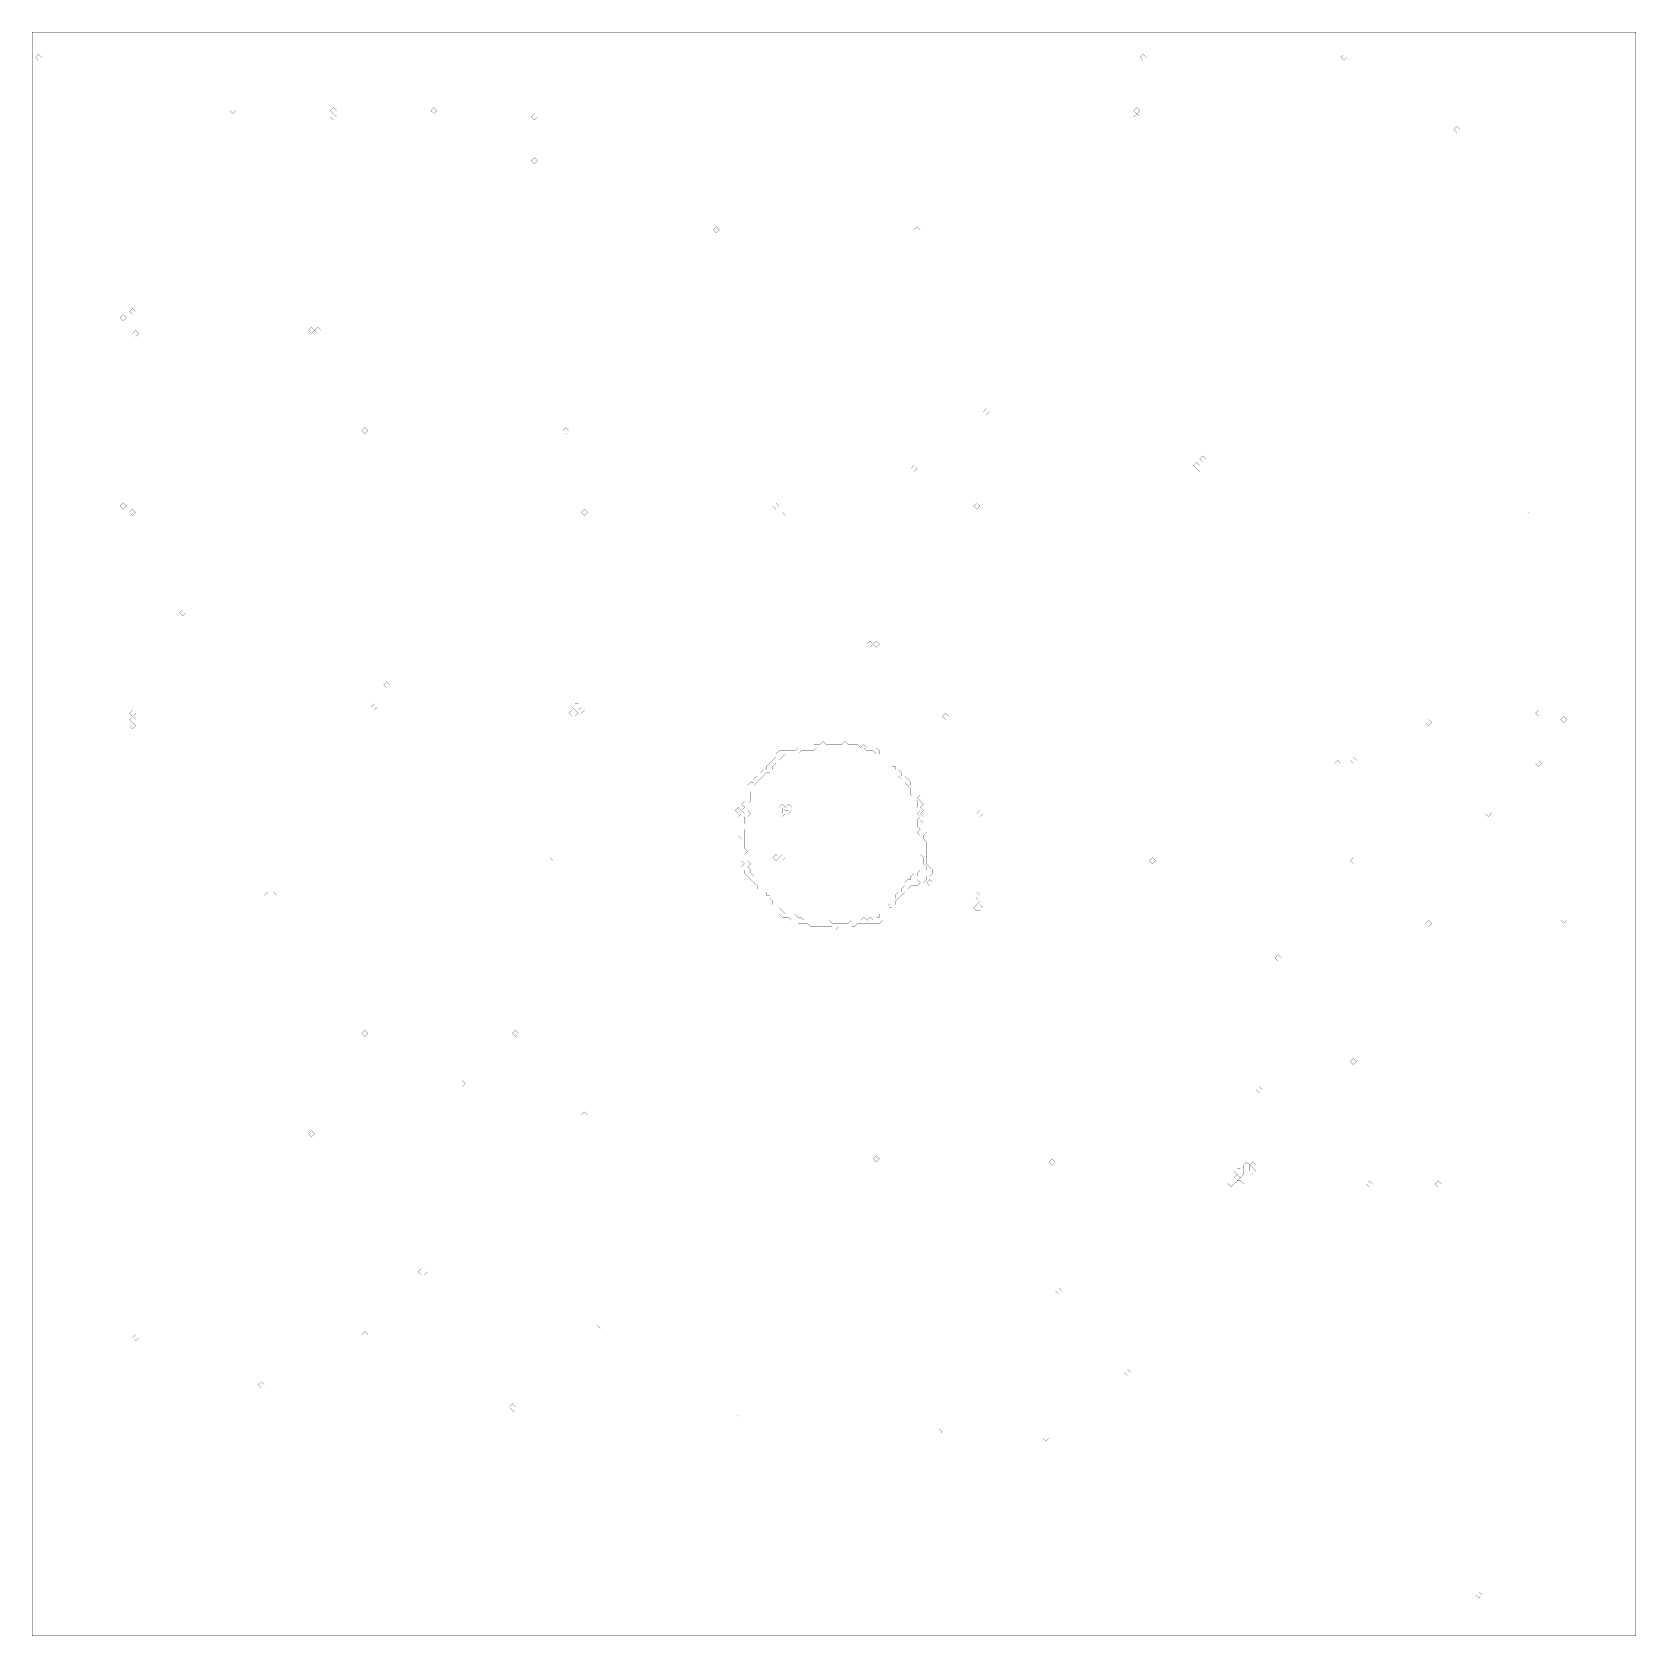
# Model space of a CAD drawing. Header units: metres. Extents: x 0 to 4926, y -4926 to 0.
import ezdxf

# ---------------------------------------------------------------- set-up
doc = ezdxf.new("R2010")
doc.units = ezdxf.units.M
doc.layers.add('conductor', color=1, linetype='Continuous')
doc.layers.add('substrate', color=5, linetype='Continuous')

msp = doc.modelspace()

# ---------------------------------------------------------------- linework, layer by layer
at = {"layer": 'conductor', "const_width": 0.5}
for points in [[(2409.7, -2197.6), (2400, -2207.3), (2390.4, -2207.3), (2380.8, -2207.3), (2371.1, -2207.3), (2361.5, -2207.3), (2351.8, -2216.9), (2342.2, -2216.9), (2332.6, -2216.9), (2322.9, -2216.9), (2313.3, -2216.9), (2303.6, -2226.5), (2294, -2236.2), (2284.4, -2236.2), (2284.4, -2245.8), (2274.7, -2255.4), (2274.7, -2265.1), (2265.1, -2274.7), (2255.4, -2274.7), (2245.8, -2284.4), (2236.2, -2294), (2226.5, -2303.6), (2216.9, -2313.3), (2216.9, -2322.9), (2207.3, -2332.6), (2207.3, -2342.2), (2207.3, -2351.8), (2207.3, -2361.5), (2197.6, -2371.1), (2197.6, -2380.8), (2197.6, -2390.4), (2207.3, -2400), (2197.6, -2409.7), (2188, -2409.7), (2188, -2419.3), (2188, -2428.9), (2197.6, -2438.6), (2188, -2448.2), (2188, -2457.9), (2188, -2467.5), (2188, -2477.1), (2188, -2486.8), (2188, -2496.4), (2188, -2506.1), (2197.6, -2515.7), (2188, -2525.3), (2197.6, -2535), (2197.6, -2544.6), (2207.3, -2554.2), (2197.6, -2563.9), (2207.3, -2573.5), (2207.3, -2583.2), (2216.9, -2592.8), (2216.9, -2602.4), (2226.5, -2612.1), (2236.2, -2621.7), (2236.2, -2631.4), (2245.8, -2631.4), (2255.4, -2641), (2255.4, -2650.6), (2265.1, -2650.6), (2274.7, -2660.3), (2284.4, -2669.9), (2294, -2679.6), (2294, -2689.2), (2303.6, -2698.8), (2313.3, -2708.5), (2322.9, -2708.5), (2332.6, -2708.5), (2342.2, -2708.5), (2351.8, -2718.1), (2361.5, -2718.1), (2371.1, -2727.7), (2380.8, -2727.7), (2390.4, -2727.7), (2400, -2727.7), (2409.7, -2727.7), (2419.3, -2727.7), (2428.9, -2727.7), (2438.6, -2727.7), (2448.2, -2727.7), (2457.9, -2737.4), (2467.5, -2737.4), (2477.1, -2737.4), (2486.8, -2737.4), (2496.4, -2737.4), (2506.1, -2737.4), (2515.7, -2727.7), (2525.3, -2727.7), (2535, -2727.7), (2544.6, -2727.7), (2554.2, -2718.1), (2563.9, -2727.7), (2573.5, -2718.1), (2583.2, -2727.7), (2592.8, -2718.1), (2602.4, -2718.1), (2602.4, -2708.5), (2612.1, -2698.8), (2621.7, -2689.2), (2631.4, -2679.6), (2641, -2669.9), (2650.6, -2660.3), (2650.6, -2650.6), (2660.3, -2641), (2669.9, -2641), (2669.9, -2631.4), (2679.6, -2621.7), (2679.6, -2612.1), (2689.2, -2602.4), (2698.8, -2602.4), (2698.8, -2592.8), (2708.5, -2583.2), (2718.1, -2592.8), (2718.1, -2583.2), (2727.7, -2573.5), (2737.4, -2573.5), (2747, -2573.5), (2747, -2563.9), (2737.4, -2554.2), (2737.4, -2544.6), (2737.4, -2535), (2727.7, -2525.3), (2727.7, -2515.7), (2727.7, -2506.1), (2727.7, -2496.4), (2727.7, -2486.8), (2727.7, -2477.1), (2727.7, -2467.5), (2718.1, -2457.9), (2727.7, -2448.2), (2718.1, -2438.6), (2718.1, -2428.9), (2718.1, -2419.3), (2727.7, -2409.7), (2718.1, -2400), (2727.7, -2390.4), (2718.1, -2380.8), (2718.1, -2371.1), (2718.1, -2361.5), (2708.5, -2351.8), (2698.8, -2342.2), (2698.8, -2332.6), (2698.8, -2322.9), (2689.2, -2313.3), (2679.6, -2303.6), (2679.6, -2294), (2669.9, -2294), (2660.3, -2284.4), (2660.3, -2274.7), (2650.6, -2265.1), (2650.6, -2255.4), (2641, -2255.4), (2631.4, -2245.8), (2621.7, -2236.2), (2612.1, -2226.5), (2602.4, -2216.9), (2592.8, -2216.9), (2583.2, -2207.3), (2573.5, -2207.3), (2563.9, -2207.3), (2554.2, -2197.6), (2544.6, -2207.3), (2535, -2197.6), (2525.3, -2197.6), (2515.7, -2197.6), (2506.1, -2197.6), (2496.4, -2197.6), (2486.8, -2197.6), (2477.1, -2197.6), (2467.5, -2197.6), (2457.9, -2197.6), (2448.2, -2197.6), (2438.6, -2197.6), (2428.9, -2197.6), (2419.3, -2197.6)], [(2294, -2380.8), (2303.6, -2371.1), (2313.3, -2380.8), (2322.9, -2371.1), (2332.6, -2380.8), (2332.6, -2390.4), (2322.9, -2400), (2313.3, -2400), (2303.6, -2409.7), (2294, -2400), (2294, -2390.4)], [(2274.7, -2535), (2284.4, -2525.3), (2294, -2535), (2284.4, -2544.6)], [(2294, -2535), (2303.6, -2525.3), (2313.3, -2535), (2303.6, -2544.6)], [(3730.2, -3489.2), (3730.2, -3498.8)], [(3710.9, -3508.5)], [(1744.6, -3971.1)]]:
    msp.add_lwpolyline(points, close=True, dxfattribs=at)
at = {"layer": 'substrate', "const_width": 0.5}
for points in [[(0, 0), (0, -9.6), (0, -19.3), (0, -28.9), (0, -38.6), (0, -48.2), (0, -57.8), (0, -67.5), (0, -77.1), (0, -86.7), (0, -96.4), (0, -106), (0, -115.7), (0, -125.3), (0, -134.9), (0, -144.6), (0, -154.2), (0, -163.9), (0, -173.5), (0, -183.1), (0, -192.8), (0, -202.4), (0, -212.1), (0, -221.7), (0, -231.3), (0, -241), (0, -250.6), (0, -260.2), (0, -269.9), (0, -279.5), (0, -289.2), (0, -298.8), (0, -308.4), (0, -318.1), (0, -327.7), (0, -337.4), (0, -347), (0, -356.6), (0, -366.3), (0, -375.9), (0, -385.5), (0, -395.2), (0, -404.8), (0, -414.5), (0, -424.1), (0, -433.7), (0, -443.4), (0, -453), (0, -462.7), (0, -472.3), (0, -481.9), (0, -491.6), (0, -501.2), (0, -510.8), (0, -520.5), (0, -530.1), (0, -539.8), (0, -549.4), (0, -559), (0, -568.7), (0, -578.3), (0, -588), (0, -597.6), (0, -607.2), (0, -616.9), (0, -626.5), (0, -636.2), (0, -645.8), (0, -655.4), (0, -665.1), (0, -674.7), (0, -684.3), (0, -694), (0, -703.6), (0, -713.3), (0, -722.9), (0, -732.5), (0, -742.2), (0, -751.8), (0, -761.5), (0, -771.1), (0, -780.7), (0, -790.4), (0, -800), (0, -809.6), (0, -819.3), (0, -828.9), (0, -838.6), (0, -848.2), (0, -857.8), (0, -867.5), (0, -877.1), (0, -886.8), (0, -896.4), (0, -906), (0, -915.7), (0, -925.3), (0, -935), (0, -944.6), (0, -954.2), (0, -963.9), (0, -973.5), (0, -983.1), (0, -992.8), (0, -1002.4), (0, -1012.1), (0, -1021.7), (0, -1031.3), (0, -1041), (0, -1050.6), (0, -1060.3), (0, -1069.9), (0, -1079.5), (0, -1089.2), (0, -1098.8), (0, -1108.4), (0, -1118.1), (0, -1127.7), (0, -1137.4), (0, -1147), (0, -1156.6), (0, -1166.3), (0, -1175.9), (0, -1185.6), (0, -1195.2), (0, -1204.8), (0, -1214.5), (0, -1224.1), (0, -1233.8), (0, -1243.4), (0, -1253), (0, -1262.7), (0, -1272.3), (0, -1281.9), (0, -1291.6), (0, -1301.2), (0, -1310.9), (0, -1320.5), (0, -1330.1), (0, -1339.8), (0, -1349.4), (0, -1359.1), (0, -1368.7), (0, -1378.3), (0, -1388), (0, -1397.6), (0, -1407.2), (0, -1416.9), (0, -1426.5), (0, -1436.2), (0, -1445.8), (0, -1455.4), (0, -1465.1), (0, -1474.7), (0, -1484.4), (0, -1494), (0, -1503.6), (0, -1513.3), (0, -1522.9), (0, -1532.5), (0, -1542.2), (0, -1551.8), (0, -1561.5), (0, -1571.1), (0, -1580.7), (0, -1590.4), (0, -1600), (0, -1609.7), (0, -1619.3), (0, -1628.9), (0, -1638.6), (0, -1648.2), (0, -1657.9), (0, -1667.5), (0, -1677.1), (0, -1686.8), (0, -1696.4), (0, -1706), (0, -1715.7), (0, -1725.3), (0, -1735), (0, -1744.6), (0, -1754.2), (0, -1763.9), (0, -1773.5), (0, -1783.2), (0, -1792.8), (0, -1802.4), (0, -1812.1), (0, -1821.7), (0, -1831.3), (0, -1841), (0, -1850.6), (0, -1860.3), (0, -1869.9), (0, -1879.5), (0, -1889.2), (0, -1898.8), (0, -1908.5), (0, -1918.1), (0, -1927.7), (0, -1937.4), (0, -1947), (0, -1956.7), (0, -1966.3), (0, -1975.9), (0, -1985.6), (0, -1995.2), (0, -2004.8), (0, -2014.5), (0, -2024.1), (0, -2033.8), (0, -2043.4), (0, -2053), (0, -2062.7), (0, -2072.3), (0, -2082), (0, -2091.6), (0, -2101.2), (0, -2110.9), (0, -2120.5), (0, -2130.1), (0, -2139.8), (0, -2149.4), (0, -2159.1), (0, -2168.7), (0, -2178.3), (0, -2188), (0, -2197.6), (0, -2207.3), (0, -2216.9), (0, -2226.5), (0, -2236.2), (0, -2245.8), (0, -2255.4), (0, -2265.1), (0, -2274.7), (0, -2284.4), (0, -2294), (0, -2303.6), (0, -2313.3), (0, -2322.9), (0, -2332.6), (0, -2342.2), (0, -2351.8), (0, -2361.5), (0, -2371.1), (0, -2380.8), (0, -2390.4), (0, -2400), (0, -2409.7), (0, -2419.3), (0, -2428.9), (0, -2438.6), (0, -2448.2), (0, -2457.9), (0, -2467.5), (0, -2477.1), (0, -2486.8), (0, -2496.4), (0, -2506.1), (0, -2515.7), (0, -2525.3), (0, -2535), (0, -2544.6), (0, -2554.2), (0, -2563.9), (0, -2573.5), (0, -2583.2), (0, -2592.8), (0, -2602.4), (0, -2612.1), (0, -2621.7), (0, -2631.4), (0, -2641), (0, -2650.6), (0, -2660.3), (0, -2669.9), (0, -2679.6), (0, -2689.2), (0, -2698.8), (0, -2708.5), (0, -2718.1), (0, -2727.7), (0, -2737.4), (0, -2747), (0, -2756.7), (0, -2766.3), (0, -2775.9), (0, -2785.6), (0, -2795.2), (0, -2804.9), (0, -2814.5), (0, -2824.1), (0, -2833.8), (0, -2843.4), (0, -2853), (0, -2862.7), (0, -2872.3), (0, -2882), (0, -2891.6), (0, -2901.2), (0, -2910.9), (0, -2920.5), (0, -2930.2), (0, -2939.8), (0, -2949.4), (0, -2959.1), (0, -2968.7), (0, -2978.3), (0, -2988), (0, -2997.6), (0, -3007.3), (0, -3016.9), (0, -3026.5), (0, -3036.2), (0, -3045.8), (0, -3055.5), (0, -3065.1), (0, -3074.7), (0, -3084.4), (0, -3094), (0, -3103.7), (0, -3113.3), (0, -3122.9), (0, -3132.6), (0, -3142.2), (0, -3151.8), (0, -3161.5), (0, -3171.1), (0, -3180.8), (0, -3190.4), (0, -3200), (0, -3209.7), (0, -3219.3), (0, -3229), (0, -3238.6), (0, -3248.2), (0, -3257.9), (0, -3267.5), (0, -3277.1), (0, -3286.8), (0, -3296.4), (0, -3306.1), (0, -3315.7), (0, -3325.3), (0, -3335), (0, -3344.6), (0, -3354.3), (0, -3363.9), (0, -3373.5), (0, -3383.2), (0, -3392.8), (0, -3402.5), (0, -3412.1), (0, -3421.7), (0, -3431.4), (0, -3441), (0, -3450.6), (0, -3460.3), (0, -3469.9), (0, -3479.6), (0, -3489.2), (0, -3498.8), (0, -3508.5), (0, -3518.1), (0, -3527.8), (0, -3537.4), (0, -3547), (0, -3556.7), (0, -3566.3), (0, -3575.9), (0, -3585.6), (0, -3595.2), (0, -3604.9), (0, -3614.5), (0, -3624.1), (0, -3633.8), (0, -3643.4), (0, -3653.1), (0, -3662.7), (0, -3672.3), (0, -3682), (0, -3691.6), (0, -3701.2), (0, -3710.9), (0, -3720.5), (0, -3730.2), (0, -3739.8), (0, -3749.4), (0, -3759.1), (0, -3768.7), (0, -3778.4), (0, -3788), (0, -3797.6), (0, -3807.3), (0, -3816.9), (0, -3826.6), (0, -3836.2), (0, -3845.8), (0, -3855.5), (0, -3865.1), (0, -3874.7), (0, -3884.4), (0, -3894), (0, -3903.7), (0, -3913.3), (0, -3922.9), (0, -3932.6), (0, -3942.2), (0, -3951.9), (0, -3961.5), (0, -3971.1), (0, -3980.8), (0, -3990.4), (0, -4000), (0, -4009.7), (0, -4019.3), (0, -4029), (0, -4038.6), (0, -4048.2), (0, -4057.9), (0, -4067.5), (0, -4077.2), (0, -4086.8), (0, -4096.4), (0, -4106.1), (0, -4115.7), (0, -4125.4), (0, -4135), (0, -4144.6), (0, -4154.3), (0, -4163.9), (0, -4173.5), (0, -4183.2), (0, -4192.8), (0, -4202.5), (0, -4212.1), (0, -4221.7), (0, -4231.4), (0, -4241), (0, -4250.7), (0, -4260.3), (0, -4269.9), (0, -4279.6), (0, -4289.2), (0, -4298.8), (0, -4308.5), (0, -4318.1), (0, -4327.8), (0, -4337.4), (0, -4347), (0, -4356.7), (0, -4366.3), (0, -4376), (0, -4385.6), (0, -4395.2), (0, -4404.9), (0, -4414.5), (0, -4424.2), (0, -4433.8), (0, -4443.4), (0, -4453.1), (0, -4462.7), (0, -4472.3), (0, -4482), (0, -4491.6), (0, -4501.3), (0, -4510.9), (0, -4520.5), (0, -4530.2), (0, -4539.8), (0, -4549.5), (0, -4559.1), (0, -4568.7), (0, -4578.4), (0, -4588), (0, -4597.6), (0, -4607.3), (0, -4616.9), (0, -4626.6), (0, -4636.2), (0, -4645.8), (0, -4655.5), (0, -4665.1), (0, -4674.8), (0, -4684.4), (0, -4694), (0, -4703.7), (0, -4713.3), (0, -4722.9), (0, -4732.6), (0, -4742.2), (0, -4751.9), (0, -4761.5), (0, -4771.1), (0, -4780.8), (0, -4790.4), (0, -4800.1), (0, -4809.7), (0, -4819.3), (0, -4829), (0, -4838.6), (0, -4848.3), (0, -4857.9), (0, -4867.5), (0, -4877.2), (0, -4886.8), (0, -4896.4), (0, -4906.1), (0, -4915.7), (0, -4925.4), (9.6, -4925.4), (19.3, -4925.4), (28.9, -4925.4), (38.6, -4925.4), (48.2, -4925.4), (57.8, -4925.4), (67.5, -4925.4), (77.1, -4925.4), (86.7, -4925.4), (96.4, -4925.4), (106, -4925.4), (115.7, -4925.4), (125.3, -4925.4), (134.9, -4925.4), (144.6, -4925.4), (154.2, -4925.4), (163.9, -4925.4), (173.5, -4925.4), (183.1, -4925.4), (192.8, -4925.4), (202.4, -4925.4), (212.1, -4925.4), (221.7, -4925.4), (231.3, -4925.4), (241, -4925.4), (250.6, -4925.4), (260.2, -4925.4), (269.9, -4925.4), (279.5, -4925.4), (289.2, -4925.4), (298.8, -4925.4), (308.4, -4925.4), (318.1, -4925.4), (327.7, -4925.4), (337.4, -4925.4), (347, -4925.4), (356.6, -4925.4), (366.3, -4925.4), (375.9, -4925.4), (385.5, -4925.4), (395.2, -4925.4), (404.8, -4925.4), (414.5, -4925.4), (424.1, -4925.4), (433.7, -4925.4), (443.4, -4925.4), (453, -4925.4), (462.7, -4925.4), (472.3, -4925.4), (481.9, -4925.4), (491.6, -4925.4), (501.2, -4925.4), (510.8, -4925.4), (520.5, -4925.4), (530.1, -4925.4), (539.8, -4925.4), (549.4, -4925.4), (559, -4925.4), (568.7, -4925.4), (578.3, -4925.4), (588, -4925.4), (597.6, -4925.4), (607.2, -4925.4), (616.9, -4925.4), (626.5, -4925.4), (636.2, -4925.4), (645.8, -4925.4), (655.4, -4925.4), (665.1, -4925.4), (674.7, -4925.4), (684.3, -4925.4), (694, -4925.4), (703.6, -4925.4), (713.3, -4925.4), (722.9, -4925.4), (732.5, -4925.4), (742.2, -4925.4), (751.8, -4925.4), (761.5, -4925.4), (771.1, -4925.4), (780.7, -4925.4), (790.4, -4925.4), (800, -4925.4), (809.6, -4925.4), (819.3, -4925.4), (828.9, -4925.4), (838.6, -4925.4), (848.2, -4925.4), (857.8, -4925.4), (867.5, -4925.4), (877.1, -4925.4), (886.8, -4925.4), (896.4, -4925.4), (906, -4925.4), (915.7, -4925.4), (925.3, -4925.4), (935, -4925.4), (944.6, -4925.4), (954.2, -4925.4), (963.9, -4925.4), (973.5, -4925.4), (983.1, -4925.4), (992.8, -4925.4), (1002.4, -4925.4), (1012.1, -4925.4), (1021.7, -4925.4), (1031.3, -4925.4), (1041, -4925.4), (1050.6, -4925.4), (1060.3, -4925.4), (1069.9, -4925.4), (1079.5, -4925.4), (1089.2, -4925.4), (1098.8, -4925.4), (1108.4, -4925.4), (1118.1, -4925.4), (1127.7, -4925.4), (1137.4, -4925.4), (1147, -4925.4), (1156.6, -4925.4), (1166.3, -4925.4), (1175.9, -4925.4), (1185.6, -4925.4), (1195.2, -4925.4), (1204.8, -4925.4), (1214.5, -4925.4), (1224.1, -4925.4), (1233.8, -4925.4), (1243.4, -4925.4), (1253, -4925.4), (1262.7, -4925.4), (1272.3, -4925.4), (1281.9, -4925.4), (1291.6, -4925.4), (1301.2, -4925.4), (1310.9, -4925.4), (1320.5, -4925.4), (1330.1, -4925.4), (1339.8, -4925.4), (1349.4, -4925.4), (1359.1, -4925.4), (1368.7, -4925.4), (1378.3, -4925.4), (1388, -4925.4), (1397.6, -4925.4), (1407.2, -4925.4), (1416.9, -4925.4), (1426.5, -4925.4), (1436.2, -4925.4), (1445.8, -4925.4), (1455.4, -4925.4), (1465.1, -4925.4), (1474.7, -4925.4), (1484.4, -4925.4), (1494, -4925.4), (1503.6, -4925.4), (1513.3, -4925.4), (1522.9, -4925.4), (1532.5, -4925.4), (1542.2, -4925.4), (1551.8, -4925.4), (1561.5, -4925.4), (1571.1, -4925.4), (1580.7, -4925.4), (1590.4, -4925.4), (1600, -4925.4), (1609.7, -4925.4), (1619.3, -4925.4), (1628.9, -4925.4), (1638.6, -4925.4), (1648.2, -4925.4), (1657.9, -4925.4), (1667.5, -4925.4), (1677.1, -4925.4), (1686.8, -4925.4), (1696.4, -4925.4), (1706, -4925.4), (1715.7, -4925.4), (1725.3, -4925.4), (1735, -4925.4), (1744.6, -4925.4), (1754.2, -4925.4), (1763.9, -4925.4), (1773.5, -4925.4), (1783.2, -4925.4), (1792.8, -4925.4), (1802.4, -4925.4), (1812.1, -4925.4), (1821.7, -4925.4), (1831.3, -4925.4), (1841, -4925.4), (1850.6, -4925.4), (1860.3, -4925.4), (1869.9, -4925.4), (1879.5, -4925.4), (1889.2, -4925.4), (1898.8, -4925.4), (1908.5, -4925.4), (1918.1, -4925.4), (1927.7, -4925.4), (1937.4, -4925.4), (1947, -4925.4), (1956.7, -4925.4), (1966.3, -4925.4), (1975.9, -4925.4), (1985.6, -4925.4), (1995.2, -4925.4), (2004.8, -4925.4), (2014.5, -4925.4), (2024.1, -4925.4), (2033.8, -4925.4), (2043.4, -4925.4), (2053, -4925.4), (2062.7, -4925.4), (2072.3, -4925.4), (2082, -4925.4), (2091.6, -4925.4), (2101.2, -4925.4), (2110.9, -4925.4), (2120.5, -4925.4), (2130.1, -4925.4), (2139.8, -4925.4), (2149.4, -4925.4), (2159.1, -4925.4), (2168.7, -4925.4), (2178.3, -4925.4), (2188, -4925.4), (2197.6, -4925.4), (2207.3, -4925.4), (2216.9, -4925.4), (2226.5, -4925.4), (2236.2, -4925.4), (2245.8, -4925.4), (2255.4, -4925.4), (2265.1, -4925.4), (2274.7, -4925.4), (2284.4, -4925.4), (2294, -4925.4), (2303.6, -4925.4), (2313.3, -4925.4), (2322.9, -4925.4), (2332.6, -4925.4), (2342.2, -4925.4), (2351.8, -4925.4), (2361.5, -4925.4), (2371.1, -4925.4), (2380.8, -4925.4), (2390.4, -4925.4), (2400, -4925.4), (2409.7, -4925.4), (2419.3, -4925.4), (2428.9, -4925.4), (2438.6, -4925.4), (2448.2, -4925.4), (2457.9, -4925.4), (2467.5, -4925.4), (2477.1, -4925.4), (2486.8, -4925.4), (2496.4, -4925.4), (2506.1, -4925.4), (2515.7, -4925.4), (2525.3, -4925.4), (2535, -4925.4), (2544.6, -4925.4), (2554.2, -4925.4), (2563.9, -4925.4), (2573.5, -4925.4), (2583.2, -4925.4), (2592.8, -4925.4), (2602.4, -4925.4), (2612.1, -4925.4), (2621.7, -4925.4), (2631.4, -4925.4), (2641, -4925.4), (2650.6, -4925.4), (2660.3, -4925.4), (2669.9, -4925.4), (2679.6, -4925.4), (2689.2, -4925.4), (2698.8, -4925.4), (2708.5, -4925.4), (2718.1, -4925.4), (2727.7, -4925.4), (2737.4, -4925.4), (2747, -4925.4), (2756.7, -4925.4), (2766.3, -4925.4), (2775.9, -4925.4), (2785.6, -4925.4), (2795.2, -4925.4), (2804.9, -4925.4), (2814.5, -4925.4), (2824.1, -4925.4), (2833.8, -4925.4), (2843.4, -4925.4), (2853, -4925.4), (2862.7, -4925.4), (2872.3, -4925.4), (2882, -4925.4), (2891.6, -4925.4), (2901.2, -4925.4), (2910.9, -4925.4), (2920.5, -4925.4), (2930.2, -4925.4), (2939.8, -4925.4), (2949.4, -4925.4), (2959.1, -4925.4), (2968.7, -4925.4), (2978.3, -4925.4), (2988, -4925.4), (2997.6, -4925.4), (3007.3, -4925.4), (3016.9, -4925.4), (3026.5, -4925.4), (3036.2, -4925.4), (3045.8, -4925.4), (3055.5, -4925.4), (3065.1, -4925.4), (3074.7, -4925.4), (3084.4, -4925.4), (3094, -4925.4), (3103.7, -4925.4), (3113.3, -4925.4), (3122.9, -4925.4), (3132.6, -4925.4), (3142.2, -4925.4), (3151.8, -4925.4), (3161.5, -4925.4), (3171.1, -4925.4), (3180.8, -4925.4), (3190.4, -4925.4), (3200, -4925.4), (3209.7, -4925.4), (3219.3, -4925.4), (3229, -4925.4), (3238.6, -4925.4), (3248.2, -4925.4), (3257.9, -4925.4), (3267.5, -4925.4), (3277.1, -4925.4), (3286.8, -4925.4), (3296.4, -4925.4), (3306.1, -4925.4), (3315.7, -4925.4), (3325.3, -4925.4), (3335, -4925.4), (3344.6, -4925.4), (3354.3, -4925.4), (3363.9, -4925.4), (3373.5, -4925.4), (3383.2, -4925.4), (3392.8, -4925.4), (3402.5, -4925.4), (3412.1, -4925.4), (3421.7, -4925.4), (3431.4, -4925.4), (3441, -4925.4), (3450.6, -4925.4), (3460.3, -4925.4), (3469.9, -4925.4), (3479.6, -4925.4), (3489.2, -4925.4), (3498.8, -4925.4), (3508.5, -4925.4), (3518.1, -4925.4), (3527.8, -4925.4), (3537.4, -4925.4), (3547, -4925.4), (3556.7, -4925.4), (3566.3, -4925.4), (3575.9, -4925.4), (3585.6, -4925.4), (3595.2, -4925.4), (3604.9, -4925.4), (3614.5, -4925.4), (3624.1, -4925.4), (3633.8, -4925.4), (3643.4, -4925.4), (3653.1, -4925.4), (3662.7, -4925.4), (3672.3, -4925.4), (3682, -4925.4), (3691.6, -4925.4), (3701.2, -4925.4), (3710.9, -4925.4), (3720.5, -4925.4), (3730.2, -4925.4), (3739.8, -4925.4), (3749.4, -4925.4), (3759.1, -4925.4), (3768.7, -4925.4), (3778.4, -4925.4), (3788, -4925.4), (3797.6, -4925.4), (3807.3, -4925.4), (3816.9, -4925.4), (3826.6, -4925.4), (3836.2, -4925.4), (3845.8, -4925.4), (3855.5, -4925.4), (3865.1, -4925.4), (3874.7, -4925.4), (3884.4, -4925.4), (3894, -4925.4), (3903.7, -4925.4), (3913.3, -4925.4), (3922.9, -4925.4), (3932.6, -4925.4), (3942.2, -4925.4), (3951.9, -4925.4), (3961.5, -4925.4), (3971.1, -4925.4), (3980.8, -4925.4), (3990.4, -4925.4), (4000, -4925.4), (4009.7, -4925.4), (4019.3, -4925.4), (4029, -4925.4), (4038.6, -4925.4), (4048.2, -4925.4), (4057.9, -4925.4), (4067.5, -4925.4), (4077.2, -4925.4), (4086.8, -4925.4), (4096.4, -4925.4), (4106.1, -4925.4), (4115.7, -4925.4), (4125.4, -4925.4), (4135, -4925.4), (4144.6, -4925.4), (4154.3, -4925.4), (4163.9, -4925.4), (4173.5, -4925.4), (4183.2, -4925.4), (4192.8, -4925.4), (4202.5, -4925.4), (4212.1, -4925.4), (4221.7, -4925.4), (4231.4, -4925.4), (4241, -4925.4), (4250.7, -4925.4), (4260.3, -4925.4), (4269.9, -4925.4), (4279.6, -4925.4), (4289.2, -4925.4), (4298.8, -4925.4), (4308.5, -4925.4), (4318.1, -4925.4), (4327.8, -4925.4), (4337.4, -4925.4), (4347, -4925.4), (4356.7, -4925.4), (4366.3, -4925.4), (4376, -4925.4), (4385.6, -4925.4), (4395.2, -4925.4), (4404.9, -4925.4), (4414.5, -4925.4), (4424.2, -4925.4), (4433.8, -4925.4), (4443.4, -4925.4), (4453.1, -4925.4), (4462.7, -4925.4), (4472.3, -4925.4), (4482, -4925.4), (4491.6, -4925.4), (4501.3, -4925.4), (4510.9, -4925.4), (4520.5, -4925.4), (4530.2, -4925.4), (4539.8, -4925.4), (4549.5, -4925.4), (4559.1, -4925.4), (4568.7, -4925.4), (4578.4, -4925.4), (4588, -4925.4), (4597.6, -4925.4), (4607.3, -4925.4), (4616.9, -4925.4), (4626.6, -4925.4), (4636.2, -4925.4), (4645.8, -4925.4), (4655.5, -4925.4), (4665.1, -4925.4), (4674.8, -4925.4), (4684.4, -4925.4), (4694, -4925.4), (4703.7, -4925.4), (4713.3, -4925.4), (4722.9, -4925.4), (4732.6, -4925.4), (4742.2, -4925.4), (4751.9, -4925.4), (4761.5, -4925.4), (4771.1, -4925.4), (4780.8, -4925.4), (4790.4, -4925.4), (4800.1, -4925.4), (4809.7, -4925.4), (4819.3, -4925.4), (4829, -4925.4), (4838.6, -4925.4), (4848.3, -4925.4), (4857.9, -4925.4), (4867.5, -4925.4), (4877.2, -4925.4), (4886.8, -4925.4), (4896.4, -4925.4), (4906.1, -4925.4), (4915.7, -4925.4), (4925.4, -4925.4), (4925.4, -4915.7), (4925.4, -4906.1), (4925.4, -4896.4), (4925.4, -4886.8), (4925.4, -4877.2), (4925.4, -4867.5), (4925.4, -4857.9), (4925.4, -4848.3), (4925.4, -4838.6), (4925.4, -4829), (4925.4, -4819.3), (4925.4, -4809.7), (4925.4, -4800.1), (4925.4, -4790.4), (4925.4, -4780.8), (4925.4, -4771.1), (4925.4, -4761.5), (4925.4, -4751.9), (4925.4, -4742.2), (4925.4, -4732.6), (4925.4, -4722.9), (4925.4, -4713.3), (4925.4, -4703.7), (4925.4, -4694), (4925.4, -4684.4), (4925.4, -4674.8), (4925.4, -4665.1), (4925.4, -4655.5), (4925.4, -4645.8), (4925.4, -4636.2), (4925.4, -4626.6), (4925.4, -4616.9), (4925.4, -4607.3), (4925.4, -4597.6), (4925.4, -4588), (4925.4, -4578.4), (4925.4, -4568.7), (4925.4, -4559.1), (4925.4, -4549.5), (4925.4, -4539.8), (4925.4, -4530.2), (4925.4, -4520.5), (4925.4, -4510.9), (4925.4, -4501.3), (4925.4, -4491.6), (4925.4, -4482), (4925.4, -4472.3), (4925.4, -4462.7), (4925.4, -4453.1), (4925.4, -4443.4), (4925.4, -4433.8), (4925.4, -4424.2), (4925.4, -4414.5), (4925.4, -4404.9), (4925.4, -4395.2), (4925.4, -4385.6), (4925.4, -4376), (4925.4, -4366.3), (4925.4, -4356.7), (4925.4, -4347), (4925.4, -4337.4), (4925.4, -4327.8), (4925.4, -4318.1), (4925.4, -4308.5), (4925.4, -4298.8), (4925.4, -4289.2), (4925.4, -4279.6), (4925.4, -4269.9), (4925.4, -4260.3), (4925.4, -4250.7), (4925.4, -4241), (4925.4, -4231.4), (4925.4, -4221.7), (4925.4, -4212.1), (4925.4, -4202.5), (4925.4, -4192.8), (4925.4, -4183.2), (4925.4, -4173.5), (4925.4, -4163.9), (4925.4, -4154.3), (4925.4, -4144.6), (4925.4, -4135), (4925.4, -4125.4), (4925.4, -4115.7), (4925.4, -4106.1), (4925.4, -4096.4), (4925.4, -4086.8), (4925.4, -4077.2), (4925.4, -4067.5), (4925.4, -4057.9), (4925.4, -4048.2), (4925.4, -4038.6), (4925.4, -4029), (4925.4, -4019.3), (4925.4, -4009.7), (4925.4, -4000), (4925.4, -3990.4), (4925.4, -3980.8), (4925.4, -3971.1), (4925.4, -3961.5), (4925.4, -3951.9), (4925.4, -3942.2), (4925.4, -3932.6), (4925.4, -3922.9), (4925.4, -3913.3), (4925.4, -3903.7), (4925.4, -3894), (4925.4, -3884.4), (4925.4, -3874.7), (4925.4, -3865.1), (4925.4, -3855.5), (4925.4, -3845.8), (4925.4, -3836.2), (4925.4, -3826.6), (4925.4, -3816.9), (4925.4, -3807.3), (4925.4, -3797.6), (4925.4, -3788), (4925.4, -3778.4), (4925.4, -3768.7), (4925.4, -3759.1), (4925.4, -3749.4), (4925.4, -3739.8), (4925.4, -3730.2), (4925.4, -3720.5), (4925.4, -3710.9), (4925.4, -3701.2), (4925.4, -3691.6), (4925.4, -3682), (4925.4, -3672.3), (4925.4, -3662.7), (4925.4, -3653.1), (4925.4, -3643.4), (4925.4, -3633.8), (4925.4, -3624.1), (4925.4, -3614.5), (4925.4, -3604.9), (4925.4, -3595.2), (4925.4, -3585.6), (4925.4, -3575.9), (4925.4, -3566.3), (4925.4, -3556.7), (4925.4, -3547), (4925.4, -3537.4), (4925.4, -3527.8), (4925.4, -3518.1), (4925.4, -3508.5), (4925.4, -3498.8), (4925.4, -3489.2), (4925.4, -3479.6), (4925.4, -3469.9), (4925.4, -3460.3), (4925.4, -3450.6), (4925.4, -3441), (4925.4, -3431.4), (4925.4, -3421.7), (4925.4, -3412.1), (4925.4, -3402.5), (4925.4, -3392.8), (4925.4, -3383.2), (4925.4, -3373.5), (4925.4, -3363.9), (4925.4, -3354.3), (4925.4, -3344.6), (4925.4, -3335), (4925.4, -3325.3), (4925.4, -3315.7), (4925.4, -3306.1), (4925.4, -3296.4), (4925.4, -3286.8), (4925.4, -3277.1), (4925.4, -3267.5), (4925.4, -3257.9), (4925.4, -3248.2), (4925.4, -3238.6), (4925.4, -3229), (4925.4, -3219.3), (4925.4, -3209.7), (4925.4, -3200), (4925.4, -3190.4), (4925.4, -3180.8), (4925.4, -3171.1), (4925.4, -3161.5), (4925.4, -3151.8), (4925.4, -3142.2), (4925.4, -3132.6), (4925.4, -3122.9), (4925.4, -3113.3), (4925.4, -3103.7), (4925.4, -3094), (4925.4, -3084.4), (4925.4, -3074.7), (4925.4, -3065.1), (4925.4, -3055.5), (4925.4, -3045.8), (4925.4, -3036.2), (4925.4, -3026.5), (4925.4, -3016.9), (4925.4, -3007.3), (4925.4, -2997.6), (4925.4, -2988), (4925.4, -2978.3), (4925.4, -2968.7), (4925.4, -2959.1), (4925.4, -2949.4), (4925.4, -2939.8), (4925.4, -2930.2), (4925.4, -2920.5), (4925.4, -2910.9), (4925.4, -2901.2), (4925.4, -2891.6), (4925.4, -2882), (4925.4, -2872.3), (4925.4, -2862.7), (4925.4, -2853), (4925.4, -2843.4), (4925.4, -2833.8), (4925.4, -2824.1), (4925.4, -2814.5), (4925.4, -2804.9), (4925.4, -2795.2), (4925.4, -2785.6), (4925.4, -2775.9), (4925.4, -2766.3), (4925.4, -2756.7), (4925.4, -2747), (4925.4, -2737.4), (4925.4, -2727.7), (4925.4, -2718.1), (4925.4, -2708.5), (4925.4, -2698.8), (4925.4, -2689.2), (4925.4, -2679.6), (4925.4, -2669.9), (4925.4, -2660.3), (4925.4, -2650.6), (4925.4, -2641), (4925.4, -2631.4), (4925.4, -2621.7), (4925.4, -2612.1), (4925.4, -2602.4), (4925.4, -2592.8), (4925.4, -2583.2), (4925.4, -2573.5), (4925.4, -2563.9), (4925.4, -2554.2), (4925.4, -2544.6), (4925.4, -2535), (4925.4, -2525.3), (4925.4, -2515.7), (4925.4, -2506.1), (4925.4, -2496.4), (4925.4, -2486.8), (4925.4, -2477.1), (4925.4, -2467.5), (4925.4, -2457.9), (4925.4, -2448.2), (4925.4, -2438.6), (4925.4, -2428.9), (4925.4, -2419.3), (4925.4, -2409.7), (4925.4, -2400), (4925.4, -2390.4), (4925.4, -2380.8), (4925.4, -2371.1), (4925.4, -2361.5), (4925.4, -2351.8), (4925.4, -2342.2), (4925.4, -2332.6), (4925.4, -2322.9), (4925.4, -2313.3), (4925.4, -2303.6), (4925.4, -2294), (4925.4, -2284.4), (4925.4, -2274.7), (4925.4, -2265.1), (4925.4, -2255.4), (4925.4, -2245.8), (4925.4, -2236.2), (4925.4, -2226.5), (4925.4, -2216.9), (4925.4, -2207.3), (4925.4, -2197.6), (4925.4, -2188), (4925.4, -2178.3), (4925.4, -2168.7), (4925.4, -2159.1), (4925.4, -2149.4), (4925.4, -2139.8), (4925.4, -2130.1), (4925.4, -2120.5), (4925.4, -2110.9), (4925.4, -2101.2), (4925.4, -2091.6), (4925.4, -2082), (4925.4, -2072.3), (4925.4, -2062.7), (4925.4, -2053), (4925.4, -2043.4), (4925.4, -2033.8), (4925.4, -2024.1), (4925.4, -2014.5), (4925.4, -2004.8), (4925.4, -1995.2), (4925.4, -1985.6), (4925.4, -1975.9), (4925.4, -1966.3), (4925.4, -1956.7), (4925.4, -1947), (4925.4, -1937.4), (4925.4, -1927.7), (4925.4, -1918.1), (4925.4, -1908.5), (4925.4, -1898.8), (4925.4, -1889.2), (4925.4, -1879.5), (4925.4, -1869.9), (4925.4, -1860.3), (4925.4, -1850.6), (4925.4, -1841), (4925.4, -1831.3), (4925.4, -1821.7), (4925.4, -1812.1), (4925.4, -1802.4), (4925.4, -1792.8), (4925.4, -1783.2), (4925.4, -1773.5), (4925.4, -1763.9), (4925.4, -1754.2), (4925.4, -1744.6), (4925.4, -1735), (4925.4, -1725.3), (4925.4, -1715.7), (4925.4, -1706), (4925.4, -1696.4), (4925.4, -1686.8), (4925.4, -1677.1), (4925.4, -1667.5), (4925.4, -1657.9), (4925.4, -1648.2), (4925.4, -1638.6), (4925.4, -1628.9), (4925.4, -1619.3), (4925.4, -1609.7), (4925.4, -1600), (4925.4, -1590.4), (4925.4, -1580.7), (4925.4, -1571.1), (4925.4, -1561.5), (4925.4, -1551.8), (4925.4, -1542.2), (4925.4, -1532.5), (4925.4, -1522.9), (4925.4, -1513.3), (4925.4, -1503.6), (4925.4, -1494), (4925.4, -1484.4), (4925.4, -1474.7), (4925.4, -1465.1), (4925.4, -1455.4), (4925.4, -1445.8), (4925.4, -1436.2), (4925.4, -1426.5), (4925.4, -1416.9), (4925.4, -1407.2), (4925.4, -1397.6), (4925.4, -1388), (4925.4, -1378.3), (4925.4, -1368.7), (4925.4, -1359.1), (4925.4, -1349.4), (4925.4, -1339.8), (4925.4, -1330.1), (4925.4, -1320.5), (4925.4, -1310.9), (4925.4, -1301.2), (4925.4, -1291.6), (4925.4, -1281.9), (4925.4, -1272.3), (4925.4, -1262.7), (4925.4, -1253), (4925.4, -1243.4), (4925.4, -1233.8), (4925.4, -1224.1), (4925.4, -1214.5), (4925.4, -1204.8), (4925.4, -1195.2), (4925.4, -1185.6), (4925.4, -1175.9), (4925.4, -1166.3), (4925.4, -1156.6), (4925.4, -1147), (4925.4, -1137.4), (4925.4, -1127.7), (4925.4, -1118.1), (4925.4, -1108.4), (4925.4, -1098.8), (4925.4, -1089.2), (4925.4, -1079.5), (4925.4, -1069.9), (4925.4, -1060.3), (4925.4, -1050.6), (4925.4, -1041), (4925.4, -1031.3), (4925.4, -1021.7), (4925.4, -1012.1), (4925.4, -1002.4), (4925.4, -992.8), (4925.4, -983.1), (4925.4, -973.5), (4925.4, -963.9), (4925.4, -954.2), (4925.4, -944.6), (4925.4, -935), (4925.4, -925.3), (4925.4, -915.7), (4925.4, -906), (4925.4, -896.4), (4925.4, -886.8), (4925.4, -877.1), (4925.4, -867.5), (4925.4, -857.8), (4925.4, -848.2), (4925.4, -838.6), (4925.4, -828.9), (4925.4, -819.3), (4925.4, -809.6), (4925.4, -800), (4925.4, -790.4), (4925.4, -780.7), (4925.4, -771.1), (4925.4, -761.5), (4925.4, -751.8), (4925.4, -742.2), (4925.4, -732.5), (4925.4, -722.9), (4925.4, -713.3), (4925.4, -703.6), (4925.4, -694), (4925.4, -684.3), (4925.4, -674.7), (4925.4, -665.1), (4925.4, -655.4), (4925.4, -645.8), (4925.4, -636.2), (4925.4, -626.5), (4925.4, -616.9), (4925.4, -607.2), (4925.4, -597.6), (4925.4, -588), (4925.4, -578.3), (4925.4, -568.7), (4925.4, -559), (4925.4, -549.4), (4925.4, -539.8), (4925.4, -530.1), (4925.4, -520.5), (4925.4, -510.8), (4925.4, -501.2), (4925.4, -491.6), (4925.4, -481.9), (4925.4, -472.3), (4925.4, -462.7), (4925.4, -453), (4925.4, -443.4), (4925.4, -433.7), (4925.4, -424.1), (4925.4, -414.5), (4925.4, -404.8), (4925.4, -395.2), (4925.4, -385.5), (4925.4, -375.9), (4925.4, -366.3), (4925.4, -356.6), (4925.4, -347), (4925.4, -337.4), (4925.4, -327.7), (4925.4, -318.1), (4925.4, -308.4), (4925.4, -298.8), (4925.4, -289.2), (4925.4, -279.5), (4925.4, -269.9), (4925.4, -260.2), (4925.4, -250.6), (4925.4, -241), (4925.4, -231.3), (4925.4, -221.7), (4925.4, -212.1), (4925.4, -202.4), (4925.4, -192.8), (4925.4, -183.1), (4925.4, -173.5), (4925.4, -163.9), (4925.4, -154.2), (4925.4, -144.6), (4925.4, -134.9), (4925.4, -125.3), (4925.4, -115.7), (4925.4, -106), (4925.4, -96.4), (4925.4, -86.7), (4925.4, -77.1), (4925.4, -67.5), (4925.4, -57.8), (4925.4, -48.2), (4925.4, -38.6), (4925.4, -28.9), (4925.4, -19.3), (4925.4, -9.6), (4925.4, 0), (4915.7, 0), (4906.1, 0), (4896.4, 0), (4886.8, 0), (4877.2, 0), (4867.5, 0), (4857.9, 0), (4848.3, 0), (4838.6, 0), (4829, 0), (4819.3, 0), (4809.7, 0), (4800.1, 0), (4790.4, 0), (4780.8, 0), (4771.1, 0), (4761.5, 0), (4751.9, 0), (4742.2, 0), (4732.6, 0), (4722.9, 0), (4713.3, 0), (4703.7, 0), (4694, 0), (4684.4, 0), (4674.8, 0), (4665.1, 0), (4655.5, 0), (4645.8, 0), (4636.2, 0), (4626.6, 0), (4616.9, 0), (4607.3, 0), (4597.6, 0), (4588, 0), (4578.4, 0), (4568.7, 0), (4559.1, 0), (4549.5, 0), (4539.8, 0), (4530.2, 0), (4520.5, 0), (4510.9, 0), (4501.3, 0), (4491.6, 0), (4482, 0), (4472.3, 0), (4462.7, 0), (4453.1, 0), (4443.4, 0), (4433.8, 0), (4424.2, 0), (4414.5, 0), (4404.9, 0), (4395.2, 0), (4385.6, 0), (4376, 0), (4366.3, 0), (4356.7, 0), (4347, 0), (4337.4, 0), (4327.8, 0), (4318.1, 0), (4308.5, 0), (4298.8, 0), (4289.2, 0), (4279.6, 0), (4269.9, 0), (4260.3, 0), (4250.7, 0), (4241, 0), (4231.4, 0), (4221.7, 0), (4212.1, 0), (4202.5, 0), (4192.8, 0), (4183.2, 0), (4173.5, 0), (4163.9, 0), (4154.3, 0), (4144.6, 0), (4135, 0), (4125.4, 0), (4115.7, 0), (4106.1, 0), (4096.4, 0), (4086.8, 0), (4077.2, 0), (4067.5, 0), (4057.9, 0), (4048.2, 0), (4038.6, 0), (4029, 0), (4019.3, 0), (4009.7, 0), (4000, 0), (3990.4, 0), (3980.8, 0), (3971.1, 0), (3961.5, 0), (3951.9, 0), (3942.2, 0), (3932.6, 0), (3922.9, 0), (3913.3, 0), (3903.7, 0), (3894, 0), (3884.4, 0), (3874.7, 0), (3865.1, 0), (3855.5, 0), (3845.8, 0), (3836.2, 0), (3826.6, 0), (3816.9, 0), (3807.3, 0), (3797.6, 0), (3788, 0), (3778.4, 0), (3768.7, 0), (3759.1, 0), (3749.4, 0), (3739.8, 0), (3730.2, 0), (3720.5, 0), (3710.9, 0), (3701.2, 0), (3691.6, 0), (3682, 0), (3672.3, 0), (3662.7, 0), (3653.1, 0), (3643.4, 0), (3633.8, 0), (3624.1, 0), (3614.5, 0), (3604.9, 0), (3595.2, 0), (3585.6, 0), (3575.9, 0), (3566.3, 0), (3556.7, 0), (3547, 0), (3537.4, 0), (3527.8, 0), (3518.1, 0), (3508.5, 0), (3498.8, 0), (3489.2, 0), (3479.6, 0), (3469.9, 0), (3460.3, 0), (3450.6, 0), (3441, 0), (3431.4, 0), (3421.7, 0), (3412.1, 0), (3402.5, 0), (3392.8, 0), (3383.2, 0), (3373.5, 0), (3363.9, 0), (3354.3, 0), (3344.6, 0), (3335, 0), (3325.3, 0), (3315.7, 0), (3306.1, 0), (3296.4, 0), (3286.8, 0), (3277.1, 0), (3267.5, 0), (3257.9, 0), (3248.2, 0), (3238.6, 0), (3229, 0), (3219.3, 0), (3209.7, 0), (3200, 0), (3190.4, 0), (3180.8, 0), (3171.1, 0), (3161.5, 0), (3151.8, 0), (3142.2, 0), (3132.6, 0), (3122.9, 0), (3113.3, 0), (3103.7, 0), (3094, 0), (3084.4, 0), (3074.7, 0), (3065.1, 0), (3055.5, 0), (3045.8, 0), (3036.2, 0), (3026.5, 0), (3016.9, 0), (3007.3, 0), (2997.6, 0), (2988, 0), (2978.3, 0), (2968.7, 0), (2959.1, 0), (2949.4, 0), (2939.8, 0), (2930.2, 0), (2920.5, 0), (2910.9, 0), (2901.2, 0), (2891.6, 0), (2882, 0), (2872.3, 0), (2862.7, 0), (2853, 0), (2843.4, 0), (2833.8, 0), (2824.1, 0), (2814.5, 0), (2804.9, 0), (2795.2, 0), (2785.6, 0), (2775.9, 0), (2766.3, 0), (2756.7, 0), (2747, 0), (2737.4, 0), (2727.7, 0), (2718.1, 0), (2708.5, 0), (2698.8, 0), (2689.2, 0), (2679.6, 0), (2669.9, 0), (2660.3, 0), (2650.6, 0), (2641, 0), (2631.4, 0), (2621.7, 0), (2612.1, 0), (2602.4, 0), (2592.8, 0), (2583.2, 0), (2573.5, 0), (2563.9, 0), (2554.2, 0), (2544.6, 0), (2535, 0), (2525.3, 0), (2515.7, 0), (2506.1, 0), (2496.4, 0), (2486.8, 0), (2477.1, 0), (2467.5, 0), (2457.9, 0), (2448.2, 0), (2438.6, 0), (2428.9, 0), (2419.3, 0), (2409.7, 0), (2400, 0), (2390.4, 0), (2380.8, 0), (2371.1, 0), (2361.5, 0), (2351.8, 0), (2342.2, 0), (2332.6, 0), (2322.9, 0), (2313.3, 0), (2303.6, 0), (2294, 0), (2284.4, 0), (2274.7, 0), (2265.1, 0), (2255.4, 0), (2245.8, 0), (2236.2, 0), (2226.5, 0), (2216.9, 0), (2207.3, 0), (2197.6, 0), (2188, 0), (2178.3, 0), (2168.7, 0), (2159.1, 0), (2149.4, 0), (2139.8, 0), (2130.1, 0), (2120.5, 0), (2110.9, 0), (2101.2, 0), (2091.6, 0), (2082, 0), (2072.3, 0), (2062.7, 0), (2053, 0), (2043.4, 0), (2033.8, 0), (2024.1, 0), (2014.5, 0), (2004.8, 0), (1995.2, 0), (1985.6, 0), (1975.9, 0), (1966.3, 0), (1956.7, 0), (1947, 0), (1937.4, 0), (1927.7, 0), (1918.1, 0), (1908.5, 0), (1898.8, 0), (1889.2, 0), (1879.5, 0), (1869.9, 0), (1860.3, 0), (1850.6, 0), (1841, 0), (1831.3, 0), (1821.7, 0), (1812.1, 0), (1802.4, 0), (1792.8, 0), (1783.2, 0), (1773.5, 0), (1763.9, 0), (1754.2, 0), (1744.6, 0), (1735, 0), (1725.3, 0), (1715.7, 0), (1706, 0), (1696.4, 0), (1686.8, 0), (1677.1, 0), (1667.5, 0), (1657.9, 0), (1648.2, 0), (1638.6, 0), (1628.9, 0), (1619.3, 0), (1609.7, 0), (1600, 0), (1590.4, 0), (1580.7, 0), (1571.1, 0), (1561.5, 0), (1551.8, 0), (1542.2, 0), (1532.5, 0), (1522.9, 0), (1513.3, 0), (1503.6, 0), (1494, 0), (1484.4, 0), (1474.7, 0), (1465.1, 0), (1455.4, 0), (1445.8, 0), (1436.2, 0), (1426.5, 0), (1416.9, 0), (1407.2, 0), (1397.6, 0), (1388, 0), (1378.3, 0), (1368.7, 0), (1359.1, 0), (1349.4, 0), (1339.8, 0), (1330.1, 0), (1320.5, 0), (1310.9, 0), (1301.2, 0), (1291.6, 0), (1281.9, 0), (1272.3, 0), (1262.7, 0), (1253, 0), (1243.4, 0), (1233.8, 0), (1224.1, 0), (1214.5, 0), (1204.8, 0), (1195.2, 0), (1185.6, 0), (1175.9, 0), (1166.3, 0), (1156.6, 0), (1147, 0), (1137.4, 0), (1127.7, 0), (1118.1, 0), (1108.4, 0), (1098.8, 0), (1089.2, 0), (1079.5, 0), (1069.9, 0), (1060.3, 0), (1050.6, 0), (1041, 0), (1031.3, 0), (1021.7, 0), (1012.1, 0), (1002.4, 0), (992.8, 0), (983.1, 0), (973.5, 0), (963.9, 0), (954.2, 0), (944.6, 0), (935, 0), (925.3, 0), (915.7, 0), (906, 0), (896.4, 0), (886.8, 0), (877.1, 0), (867.5, 0), (857.8, 0), (848.2, 0), (838.6, 0), (828.9, 0), (819.3, 0), (809.6, 0), (800, 0), (790.4, 0), (780.7, 0), (771.1, 0), (761.5, 0), (751.8, 0), (742.2, 0), (732.5, 0), (722.9, 0), (713.3, 0), (703.6, 0), (694, 0), (684.3, 0), (674.7, 0), (665.1, 0), (655.4, 0), (645.8, 0), (636.2, 0), (626.5, 0), (616.9, 0), (607.2, 0), (597.6, 0), (588, 0), (578.3, 0), (568.7, 0), (559, 0), (549.4, 0), (539.8, 0), (530.1, 0), (520.5, 0), (510.8, 0), (501.2, 0), (491.6, 0), (481.9, 0), (472.3, 0), (462.7, 0), (453, 0), (443.4, 0), (433.7, 0), (424.1, 0), (414.5, 0), (404.8, 0), (395.2, 0), (385.5, 0), (375.9, 0), (366.3, 0), (356.6, 0), (347, 0), (337.4, 0), (327.7, 0), (318.1, 0), (308.4, 0), (298.8, 0), (289.2, 0), (279.5, 0), (269.9, 0), (260.2, 0), (250.6, 0), (241, 0), (231.3, 0), (221.7, 0), (212.1, 0), (202.4, 0), (192.8, 0), (183.1, 0), (173.5, 0), (163.9, 0), (154.2, 0), (144.6, 0), (134.9, 0), (125.3, 0), (115.7, 0), (106, 0), (96.4, 0), (86.7, 0), (77.1, 0), (67.5, 0), (57.8, 0), (48.2, 0), (38.6, 0), (28.9, 0), (19.3, 0), (9.6, 0)], [(9.6, -77.1), (19.3, -67.5), (28.9, -77.1), (19.3, -86.7)], [(3402.5, -77.1), (3412.1, -67.5), (3421.7, -77.1), (3412.1, -86.7)], [(4019.3, -77.1), (4029, -67.5), (4038.6, -77.1), (4029, -86.7)], [(607.2, -241), (616.9, -231.3), (626.5, -241), (616.9, -250.6)], [(915.7, -241), (925.3, -231.3), (935, -241), (925.3, -250.6)], [(1224.1, -241), (1233.8, -231.3), (1243.4, -241), (1233.8, -250.6)], [(3383.2, -241), (3392.8, -231.3), (3402.5, -241), (3392.8, -250.6)], [(915.7, -260.2), (925.3, -250.6), (935, -260.2), (925.3, -269.9)], [(1532.5, -260.2), (1542.2, -250.6), (1551.8, -260.2), (1542.2, -269.9)], [(3383.2, -260.2), (3392.8, -250.6), (3402.5, -260.2), (3392.8, -269.9)], [(4366.3, -298.8), (4376, -289.2), (4385.6, -298.8), (4376, -308.4)], [(1532.5, -395.2), (1542.2, -385.5), (1551.8, -395.2), (1542.2, -404.8)], [(2091.6, -607.2), (2101.2, -597.6), (2110.9, -607.2), (2101.2, -616.9)], [(2708.5, -607.2), (2718.1, -597.6), (2727.7, -607.2), (2718.1, -616.9)], [(269.9, -877.1), (279.5, -867.5), (289.2, -877.1), (279.5, -886.8)], [(298.8, -857.8), (308.4, -848.2), (318.1, -857.8), (308.4, -867.5)], [(308.4, -925.3), (318.1, -915.7), (327.7, -925.3), (318.1, -935)], [(848.2, -915.7), (857.8, -906), (867.5, -915.7), (857.8, -925.3)], [(867.5, -915.7), (877.1, -906), (886.8, -915.7), (877.1, -925.3)], [(2920.5, -1166.3), (2930.2, -1156.6), (2939.8, -1166.3), (2930.2, -1175.9)], [(1012.1, -1224.1), (1021.7, -1214.5), (1031.3, -1224.1), (1021.7, -1233.8)], [(1628.9, -1224.1), (1638.6, -1214.5), (1648.2, -1224.1), (1638.6, -1233.8)], [(2698.8, -1339.8), (2708.5, -1330.1), (2718.1, -1339.8), (2708.5, -1349.4)], [(3566.3, -1330.1), (3575.9, -1320.5), (3585.6, -1330.1), (3575.9, -1339.8)], [(3585.6, -1310.9), (3595.2, -1301.2), (3604.9, -1310.9), (3595.2, -1320.5)], [(3566.3, -1349.4), (3575.9, -1339.8), (3585.6, -1349.4), (3575.9, -1359.1)], [(269.9, -1455.4), (279.5, -1445.8), (289.2, -1455.4), (279.5, -1465.1)], [(298.8, -1474.7), (308.4, -1465.1), (318.1, -1474.7), (308.4, -1484.4)], [(1686.8, -1474.7), (1696.4, -1465.1), (1706, -1474.7), (1696.4, -1484.4)], [(2274.7, -1455.4), (2284.4, -1445.8), (2294, -1455.4), (2284.4, -1465.1)], [(2303.6, -1474.7), (2313.3, -1465.1), (2322.9, -1474.7), (2313.3, -1484.4)], [(2891.6, -1455.4), (2901.2, -1445.8), (2910.9, -1455.4), (2901.2, -1465.1)], [(4578.4, -1474.7), (4588, -1465.1), (4597.6, -1474.7), (4588, -1484.4)], [(453, -1783.2), (462.7, -1773.5), (472.3, -1783.2), (462.7, -1792.8)], [(2563.9, -1879.5), (2573.5, -1869.9), (2583.2, -1879.5), (2573.5, -1889.2)], [(2583.2, -1879.5), (2592.8, -1869.9), (2602.4, -1879.5), (2592.8, -1889.2)], [(1079.5, -2004.8), (1089.2, -1995.2), (1098.8, -2004.8), (1089.2, -2014.5)], [(1041, -2072.3), (1050.6, -2062.7), (1060.3, -2072.3), (1050.6, -2082)], [(1657.9, -2072.3), (1667.5, -2062.7), (1677.1, -2062.7), (1686.8, -2072.3), (1677.1, -2082), (1667.5, -2082)], [(298.8, -2091.6), (308.4, -2082), (318.1, -2091.6), (308.4, -2101.2)], [(298.8, -2110.9), (308.4, -2101.2), (318.1, -2110.9), (308.4, -2120.5)], [(1648.2, -2091.6), (1657.9, -2082), (1667.5, -2082), (1677.1, -2091.6), (1667.5, -2101.2), (1657.9, -2101.2)], [(1686.8, -2091.6), (1696.4, -2082), (1706, -2091.6), (1696.4, -2101.2)], [(2795.2, -2101.2), (2804.9, -2091.6), (2814.5, -2101.2), (2804.9, -2110.9)], [(4279.6, -2120.5), (4289.2, -2110.9), (4298.8, -2120.5), (4289.2, -2130.1)], [(4616.9, -2091.6), (4626.6, -2082), (4636.2, -2091.6), (4626.6, -2101.2)], [(4694, -2110.9), (4703.7, -2101.2), (4713.3, -2110.9), (4703.7, -2120.5)], [(298.8, -2130.1), (308.4, -2120.5), (318.1, -2130.1), (308.4, -2139.8)], [(2419.3, -2188), (2428.9, -2178.3), (2438.6, -2188), (2448.2, -2188), (2457.9, -2188), (2467.5, -2188), (2477.1, -2188), (2486.8, -2188), (2496.4, -2178.3), (2506.1, -2188), (2515.7, -2188), (2525.3, -2188), (2535, -2188), (2544.6, -2197.6), (2554.2, -2188), (2563.9, -2197.6), (2573.5, -2197.6), (2583.2, -2197.6), (2592.8, -2197.6), (2602.4, -2207.3), (2602.4, -2216.9), (2612.1, -2207.3), (2621.7, -2216.9), (2631.4, -2226.5), (2641, -2236.2), (2641, -2245.8), (2650.6, -2245.8), (2660.3, -2255.4), (2660.3, -2265.1), (2669.9, -2274.7), (2669.9, -2284.4), (2679.6, -2284.4), (2689.2, -2294), (2698.8, -2303.6), (2698.8, -2313.3), (2708.5, -2322.9), (2718.1, -2332.6), (2727.7, -2342.2), (2718.1, -2351.8), (2727.7, -2361.5), (2737.4, -2371.1), (2727.7, -2380.8), (2737.4, -2390.4), (2727.7, -2400), (2737.4, -2409.7), (2727.7, -2419.3), (2737.4, -2428.9), (2727.7, -2438.6), (2737.4, -2448.2), (2747, -2457.9), (2737.4, -2467.5), (2737.4, -2477.1), (2747, -2486.8), (2747, -2496.4), (2747, -2506.1), (2747, -2515.7), (2747, -2525.3), (2747, -2535), (2747, -2544.6), (2747, -2554.2), (2756.7, -2563.9), (2766.3, -2573.5), (2766.3, -2583.2), (2756.7, -2592.8), (2747, -2592.8), (2747, -2602.4), (2737.4, -2612.1), (2727.7, -2612.1), (2718.1, -2602.4), (2727.7, -2612.1), (2718.1, -2621.7), (2708.5, -2621.7), (2698.8, -2621.7), (2689.2, -2631.4), (2679.6, -2631.4), (2679.6, -2641), (2669.9, -2650.6), (2660.3, -2660.3), (2650.6, -2669.9), (2650.6, -2679.6), (2641, -2689.2), (2631.4, -2689.2), (2631.4, -2698.8), (2621.7, -2708.5), (2612.1, -2718.1), (2612.1, -2727.7), (2602.4, -2737.4), (2592.8, -2737.4), (2583.2, -2737.4), (2573.5, -2737.4), (2563.9, -2737.4), (2554.2, -2737.4), (2544.6, -2737.4), (2535, -2737.4), (2525.3, -2747), (2515.7, -2747), (2506.1, -2756.7), (2496.4, -2756.7), (2486.8, -2756.7), (2477.1, -2747), (2467.5, -2756.7), (2457.9, -2747), (2448.2, -2747), (2438.6, -2747), (2428.9, -2747), (2419.3, -2747), (2409.7, -2747), (2400, -2747), (2390.4, -2747), (2380.8, -2737.4), (2371.1, -2737.4), (2361.5, -2737.4), (2351.8, -2737.4), (2342.2, -2727.7), (2332.6, -2727.7), (2322.9, -2718.1), (2313.3, -2718.1), (2303.6, -2718.1), (2294, -2708.5), (2294, -2698.8), (2284.4, -2689.2), (2274.7, -2679.6), (2274.7, -2669.9), (2265.1, -2660.3), (2255.4, -2660.3), (2245.8, -2650.6), (2236.2, -2641), (2226.5, -2631.4), (2226.5, -2621.7), (2216.9, -2612.1), (2207.3, -2602.4), (2197.6, -2592.8), (2188, -2583.2), (2188, -2573.5), (2178.3, -2563.9), (2188, -2554.2), (2178.3, -2544.6), (2178.3, -2535), (2178.3, -2525.3), (2178.3, -2515.7), (2178.3, -2506.1), (2178.3, -2496.4), (2178.3, -2486.8), (2178.3, -2477.1), (2168.7, -2467.5), (2178.3, -2457.9), (2178.3, -2448.2), (2178.3, -2438.6), (2178.3, -2428.9), (2178.3, -2419.3), (2168.7, -2409.7), (2178.3, -2400), (2188, -2400), (2178.3, -2390.4), (2188, -2380.8), (2178.3, -2371.1), (2188, -2361.5), (2197.6, -2361.5), (2197.6, -2351.8), (2197.6, -2342.2), (2197.6, -2332.6), (2197.6, -2322.9), (2197.6, -2313.3), (2207.3, -2303.6), (2216.9, -2303.6), (2216.9, -2294), (2226.5, -2284.4), (2236.2, -2284.4), (2236.2, -2274.7), (2245.8, -2265.1), (2255.4, -2265.1), (2255.4, -2255.4), (2265.1, -2245.8), (2274.7, -2236.2), (2284.4, -2226.5), (2284.4, -2216.9), (2294, -2207.3), (2303.6, -2207.3), (2313.3, -2207.3), (2322.9, -2207.3), (2332.6, -2207.3), (2342.2, -2207.3), (2351.8, -2197.6), (2361.5, -2197.6), (2371.1, -2197.6), (2380.8, -2197.6), (2390.4, -2197.6), (2400, -2188), (2409.7, -2188)], [(4000, -2245.8), (4009.7, -2236.2), (4019.3, -2245.8), (4009.7, -2255.4)], [(4048.2, -2236.2), (4057.9, -2226.5), (4067.5, -2236.2), (4057.9, -2245.8)], [(4616.9, -2245.8), (4626.6, -2236.2), (4636.2, -2245.8), (4626.6, -2255.4)], [(2159.1, -2390.4), (2168.7, -2380.8), (2178.3, -2390.4), (2168.7, -2400)], [(2303.6, -2380.8), (2303.6, -2390.4), (2303.6, -2400), (2313.3, -2390.4), (2322.9, -2390.4), (2313.3, -2390.4)], [(2901.2, -2400), (2910.9, -2390.4), (2920.5, -2400), (2910.9, -2409.7)], [(4462.7, -2400), (4472.3, -2390.4), (4482, -2400), (4472.3, -2409.7)], [(1580.7, -2544.6), (1590.4, -2535), (1600, -2544.6), (1590.4, -2554.2)], [(2303.6, -2535)], [(3431.4, -2544.6), (3441, -2535), (3450.6, -2544.6), (3441, -2554.2)], [(4048.2, -2544.6), (4057.9, -2535), (4067.5, -2544.6), (4057.9, -2554.2)], [(2747, -2612.1), (2756.7, -2602.4), (2766.3, -2612.1), (2756.7, -2621.7)], [(713.3, -2650.6), (722.9, -2641), (732.5, -2641), (742.2, -2641), (751.8, -2650.6), (742.2, -2660.3), (732.5, -2660.3), (722.9, -2660.3)], [(2891.6, -2650.6), (2901.2, -2641), (2910.9, -2650.6), (2901.2, -2660.3)], [(2891.6, -2669.9), (2901.2, -2660.3), (2910.9, -2669.9), (2901.2, -2679.6)], [(2891.6, -2689.2), (2901.2, -2679.6), (2910.9, -2679.6), (2920.5, -2689.2), (2910.9, -2698.8), (2901.2, -2698.8)], [(4279.6, -2737.4), (4289.2, -2727.7), (4298.8, -2737.4), (4289.2, -2747)], [(4694, -2727.7), (4703.7, -2718.1), (4713.3, -2727.7), (4703.7, -2737.4)], [(3816.9, -2843.4), (3826.6, -2833.8), (3836.2, -2843.4), (3826.6, -2853)], [(1012.1, -3074.7), (1021.7, -3065.1), (1031.3, -3074.7), (1021.7, -3084.4)], [(1474.7, -3074.7), (1484.4, -3065.1), (1494, -3074.7), (1484.4, -3084.4)], [(4048.2, -3161.5), (4057.9, -3151.8), (4067.5, -3161.5), (4057.9, -3171.1)], [(1310.9, -3229), (1320.5, -3219.3), (1330.1, -3229), (1320.5, -3238.6)], [(3759.1, -3248.2), (3768.7, -3238.6), (3778.4, -3248.2), (3768.7, -3257.9)], [(1686.8, -3325.3), (1696.4, -3315.7), (1706, -3325.3), (1696.4, -3335)], [(848.2, -3383.2), (857.8, -3373.5), (867.5, -3383.2), (857.8, -3392.8)], [(2583.2, -3460.3), (2592.8, -3450.6), (2602.4, -3460.3), (2592.8, -3469.9)], [(3122.9, -3469.9), (3132.6, -3460.3), (3142.2, -3469.9), (3132.6, -3479.6)], [(3691.6, -3498.8), (3701.2, -3489.2), (3710.9, -3489.2), (3720.5, -3498.8), (3720.5, -3508.5), (3710.9, -3518.1), (3701.2, -3508.5)], [(3720.5, -3479.6), (3730.2, -3469.9), (3739.8, -3479.6), (3739.8, -3489.2), (3739.8, -3498.8), (3730.2, -3508.5), (3720.5, -3498.8), (3720.5, -3489.2)], [(3739.8, -3479.6), (3749.4, -3469.9), (3759.1, -3479.6), (3749.4, -3489.2)], [(3739.8, -3498.8), (3749.4, -3489.2), (3759.1, -3498.8), (3749.4, -3508.5)], [(3672.3, -3537.4), (3682, -3527.8), (3691.6, -3537.4), (3682, -3547)], [(3691.6, -3518.1), (3701.2, -3508.5), (3710.9, -3518.1), (3701.2, -3527.8)], [(3691.6, -3537.4), (3701.2, -3527.8), (3710.9, -3527.8), (3720.5, -3537.4), (3710.9, -3547), (3701.2, -3547)], [(4096.4, -3537.4), (4106.1, -3527.8), (4115.7, -3537.4), (4106.1, -3547)], [(4308.5, -3537.4), (4318.1, -3527.8), (4327.8, -3537.4), (4318.1, -3547)], [(1185.6, -3807.3), (1195.2, -3797.6), (1204.8, -3797.6), (1214.5, -3807.3), (1204.8, -3816.9), (1195.2, -3816.9)], [(3142.2, -3865.1), (3151.8, -3855.5), (3161.5, -3865.1), (3151.8, -3874.7)], [(1735, -3971.1), (1744.6, -3961.5), (1754.2, -3971.1), (1744.6, -3980.8)], [(308.4, -4009.7), (318.1, -4000), (327.7, -4009.7), (318.1, -4019.3)], [(1012.1, -4000), (1021.7, -3990.4), (1031.3, -4000), (1021.7, -4009.7)], [(3354.3, -4115.7), (3363.9, -4106.1), (3373.5, -4115.7), (3363.9, -4125.4)], [(694, -4154.3), (703.6, -4144.6), (713.3, -4154.3), (703.6, -4163.9)], [(1465.1, -4221.7), (1474.7, -4212.1), (1484.4, -4221.7), (1474.7, -4231.4)], [(1465.1, -4241), (1474.7, -4231.4), (1484.4, -4241), (1474.7, -4250.7)], [(2149.4, -4250.7), (2159.1, -4241), (2168.7, -4250.7), (2159.1, -4260.3)], [(2775.9, -4298.8), (2785.6, -4289.2), (2795.2, -4298.8), (2785.6, -4308.5)], [(3103.7, -4318.1), (3113.3, -4308.5), (3122.9, -4318.1), (3113.3, -4327.8)], [(4433.8, -4800.1), (4443.4, -4790.4), (4453.1, -4800.1), (4443.4, -4809.7)]]:
    msp.add_lwpolyline(points, close=True, dxfattribs=at)

doc.saveas('drawing.dxf')
